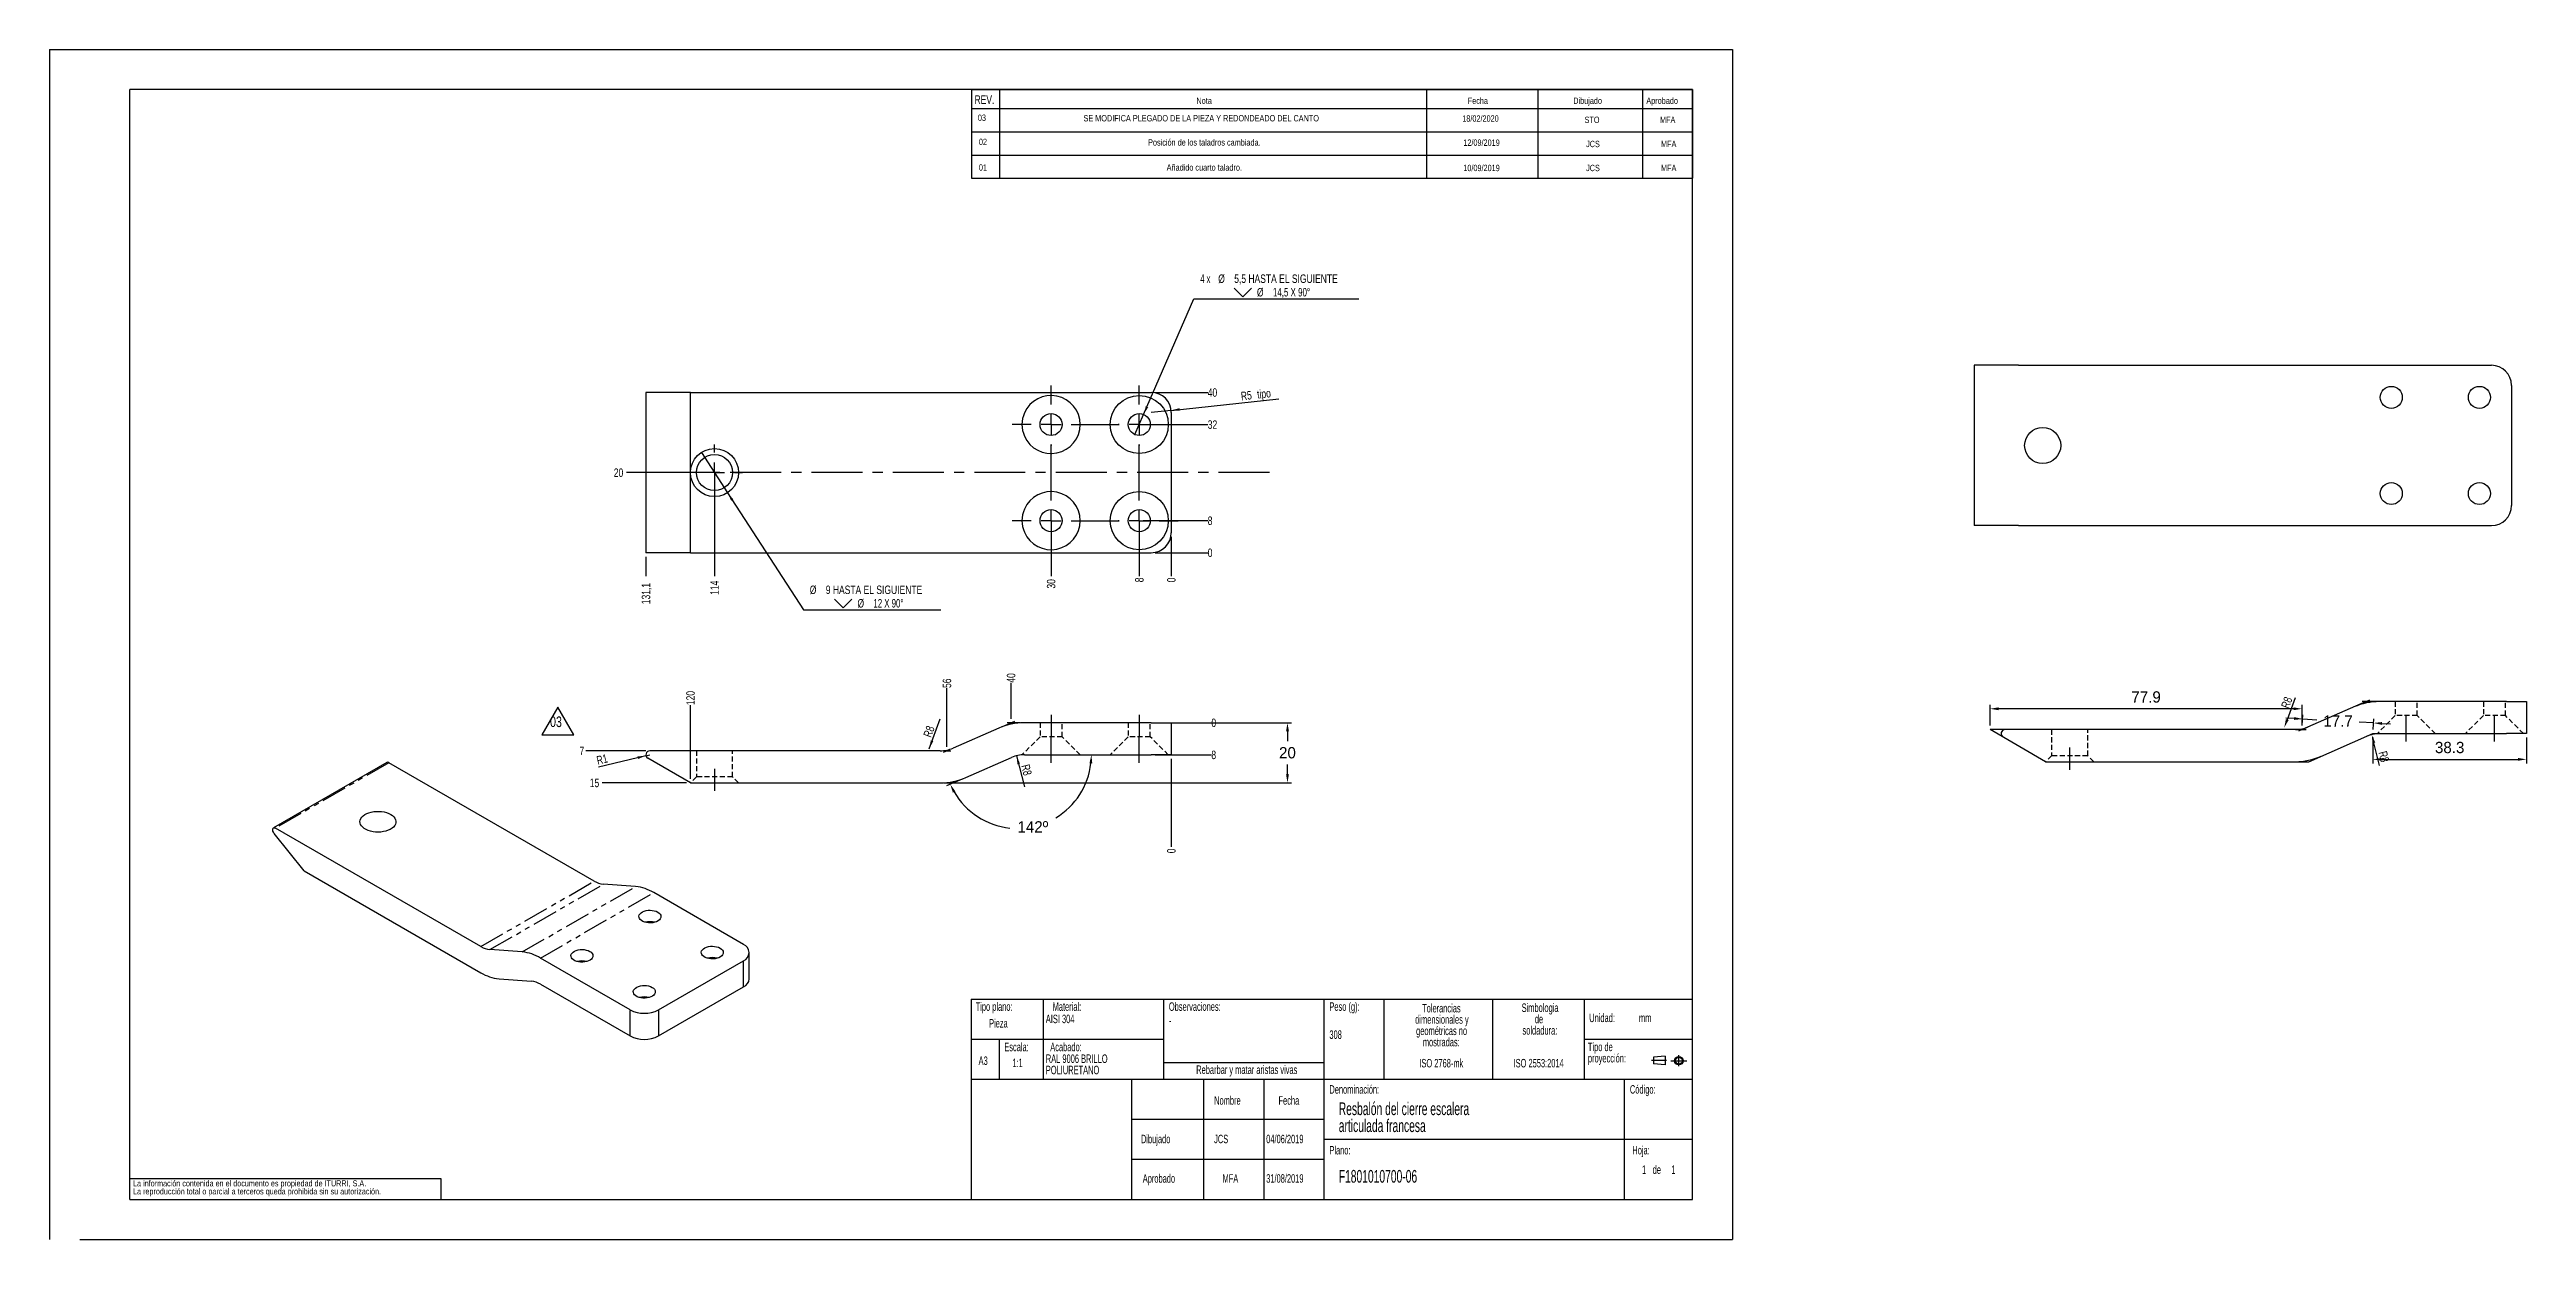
# Model space of a CAD drawing. Extents: x 0 to 2826, y 0 to 813.
# Drawn here: x 0 to 618, y 0 to 297 of the extents above.
import ezdxf

# ---------------------------------------------------------------- set-up
doc = ezdxf.new("R2010")
doc.units = 0
doc.header["$PDSIZE"] = -1
for name, pattern in [('CENTERX2', [20.32, 12.7, -2.54, 2.54, -2.54]), ('HIDDEN', [1.905, 1.27, -0.635]), ('PHANTOM', [12.7, 6.35, -1.27, 1.27, -1.27, 1.27, -1.27])]:
    doc.linetypes.add(name, pattern=pattern)
doc.layers.get('0').update_dxf_attribs({"linetype": 'CONTINUOUS'})
doc.layers.get('Defpoints').update_dxf_attribs({"linetype": 'CONTINUOUS'})
doc.layers.add('FORMATO', color=7, linetype='CONTINUOUS')
doc.layers.add('SLD-0', color=179, linetype='CONTINUOUS')
doc.styles.add('SLDTEXTSTYLE0', font='TXT', dxfattribs={"width": 0.75})
doc.styles.add('SLDTEXTSTYLE1', font='TXT', dxfattribs={"width": 0.605})
doc.styles.add('SLDTEXTSTYLE2', font='TXT', dxfattribs={"width": 0.6875})
doc.styles.add('SLDTEXTSTYLE3', font='TXT', dxfattribs={"width": 0.666667})
doc.styles.add('SLDTEXTSTYLE4', font='TXT', dxfattribs={"width": 0.7})
doc.dimstyles.new('ISO-25', dxfattribs={"dimtxt": 2.5, "dimasz": 2.5, "dimexe": 1.25, "dimexo": 0.625, "dimtad": 1, "dimdsep": 46, "dimtxsty": 'Standard', "dimcen": 2.5, "dimadec": 0, "dimazin": 0, "dimtfac": 1, "dimtmove": 0, "dimatfit": 3, "dimfxl": 1, "dimarcsym": 0})
doc.dimstyles.new('SLDDIMSTYLE0', dxfattribs={"dimtxt": 2.116667, "dimasz": 2.116667, "dimexe": 0, "dimexo": 0.0625, "dimgap": 0.529167, "dimtad": 0, "dimtih": 1, "dimtoh": 1, "dimdec": 0, "dimrnd": 1e-09, "dimdsep": 46, "dimtxsty": 'SLDTEXTSTYLE0', "dimblk1": 'NONE', "dimblk2": 'NONE', "dimsah": 1, "dimcen": 0.09, "dimadec": 0, "dimazin": 0, "dimtfac": 1, "dimtdec": 0, "dimtofl": 0, "dimtmove": 0, "dimatfit": 3, "dimldrblk": 'NONE', "dimfxl": 1, "dimtolj": 1, "dimtzin": 12, "dimarcsym": 0})
doc.dimstyles.new('SLDDIMSTYLE1', dxfattribs={"dimtxt": 2.116667, "dimasz": 2.116667, "dimexe": 0, "dimexo": 0.0625, "dimgap": 0.529167, "dimtad": 0, "dimtih": 1, "dimtoh": 1, "dimdec": 1, "dimrnd": 1e-09, "dimzin": 12, "dimdsep": 46, "dimtxsty": 'SLDTEXTSTYLE0', "dimblk1": 'NONE', "dimblk2": 'NONE', "dimsah": 1, "dimcen": 0.09, "dimadec": 0, "dimazin": 0, "dimtfac": 1, "dimtdec": 1, "dimtofl": 0, "dimtmove": 0, "dimatfit": 3, "dimldrblk": 'NONE', "dimfxl": 1, "dimtolj": 1, "dimtzin": 12, "dimarcsym": 0})
doc.dimstyles.new('SLDDIMSTYLE2', dxfattribs={"dimtxt": 2.116667, "dimasz": 2.116667, "dimexe": 0, "dimexo": 0.0625, "dimgap": 0.529167, "dimtad": 1, "dimdec": 1, "dimrnd": 1e-09, "dimzin": 12, "dimdsep": 46, "dimtxsty": 'SLDTEXTSTYLE0', "dimsah": 1, "dimcen": 0, "dimadec": 0, "dimazin": 0, "dimtfac": 1, "dimtdec": 1, "dimtofl": 0, "dimtmove": 0, "dimatfit": 3, "dimfxl": 1, "dimtolj": 1, "dimtzin": 12, "dimarcsym": 0})
doc.dimstyles.new('SLDDIMSTYLE3', dxfattribs={"dimtxt": 2.116667, "dimasz": 2.116667, "dimexe": 0, "dimexo": 0.0625, "dimgap": 0.529167, "dimtad": 1, "dimdec": 1, "dimrnd": 1e-09, "dimzin": 12, "dimdsep": 46, "dimtxsty": 'SLDTEXTSTYLE0', "dimsah": 1, "dimcen": 0, "dimadec": 0, "dimazin": 0, "dimtfac": 1, "dimtdec": 1, "dimtofl": 0, "dimtmove": 0, "dimatfit": 3, "dimfxl": 1, "dimtolj": 1, "dimtzin": 12, "dimarcsym": 0})
doc.dimstyles.new('SLDDIMSTYLE4', dxfattribs={"dimtxt": 2.116667, "dimasz": 2.116667, "dimexe": 0, "dimexo": 0.0625, "dimgap": 0.529167, "dimtad": 1, "dimdec": 1, "dimrnd": 1e-09, "dimzin": 12, "dimdsep": 46, "dimtxsty": 'SLDTEXTSTYLE0', "dimsah": 1, "dimcen": 0, "dimadec": 0, "dimazin": 0, "dimtfac": 1, "dimtdec": 1, "dimtofl": 0, "dimtmove": 0, "dimatfit": 3, "dimfxl": 1, "dimtolj": 1, "dimtzin": 12, "dimarcsym": 0})
doc.dimstyles.new('SLDDIMSTYLE5', dxfattribs={"dimtxt": 2.116667, "dimasz": 2.116667, "dimexe": 0, "dimexo": 0.0625, "dimgap": 0.529167, "dimtad": 0, "dimtih": 1, "dimtoh": 1, "dimdec": 6, "dimrnd": 1e-09, "dimzin": 12, "dimdsep": 46, "dimtxsty": 'SLDTEXTSTYLE0', "dimblk1": 'NONE', "dimsah": 1, "dimcen": 0, "dimadec": 0, "dimazin": 0, "dimtfac": 1, "dimtdec": 1, "dimtmove": 0, "dimatfit": 3, "dimldrblk": 'NONE', "dimfxl": 1, "dimtolj": 1, "dimtzin": 12, "dimarcsym": 0})
doc.dimstyles.new('SLDDIMSTYLE6', dxfattribs={"dimtxt": 2.116667, "dimasz": 2.116667, "dimexe": 0, "dimexo": 0.0625, "dimgap": 0.529167, "dimtad": 0, "dimtih": 1, "dimtoh": 1, "dimdec": 1, "dimrnd": 1e-09, "dimzin": 12, "dimdsep": 46, "dimtxsty": 'SLDTEXTSTYLE0', "dimblk1": 'NONE', "dimsah": 1, "dimcen": 0, "dimadec": 0, "dimazin": 0, "dimtfac": 1, "dimtdec": 1, "dimtmove": 0, "dimatfit": 3, "dimldrblk": 'NONE', "dimfxl": 1, "dimtolj": 1, "dimtzin": 12, "dimarcsym": 0})

msp = doc.modelspace()

# ---------------------------------------------------------------- texts
at = {"layer": 'FORMATO', "style": 'SLDTEXTSTYLE0'}
for s, insert, char_height, attachment_point in [('REV.', (230.8356964, 285.5521402), 2.11666667, 1), ('Nota', (286.2243836, 285.0258187), 1.5875, 1), ('Fecha', (353.9264063, 285.0258187), 1.5875, 1), ('Dibujado', (380.2608472, 285.0258187), 1.5875, 1), ('Aprobado', (398.510071, 285.0258187), 1.5875, 1), ('03', (232.685408, 280.7740943), 1.5875, 2), ('SE MODIFICA PLEGADO DE LA PIEZA Y REDONDEADO DEL CANTO', (287.4154269, 280.6438198), 1.5875, 2), ('18/02/2020', (357.113714, 280.5787588), 1.5875, 2), ('STO', (384.9494497, 280.252996), 1.5875, 2), ('MFA', (403.8240093, 280.252996), 1.5875, 2), ('02', (232.9432214, 274.7423679), 1.5875, 2), ('Posición de los taladros cambiada.', (288.1956089, 274.6120933), 1.5875, 2), ('12/09/2019', (357.3715275, 274.5470323), 1.5875, 2), ('JCS', (385.1839286, 274.2212695), 1.5875, 2), ('MFA', (404.0818227, 274.2212695), 1.5875, 2), ('01', (232.9432214, 268.3584477), 1.5875, 2), ('Añadido cuarto taladro.', (288.187708, 268.3584477), 1.5875, 2), ('10/09/2019', (357.3715275, 268.2312268), 1.5875, 2), ('JCS', (385.1839286, 268.2312268), 1.5875, 2), ('MFA', (404.0818227, 268.2312268), 1.5875, 2)]:
    msp.add_mtext(s, dxfattribs=dict(at, insert=insert, char_height=char_height, attachment_point=attachment_point))
at = {"layer": 'SLD-0', "style": 'SLDTEXTSTYLE1'}
for s, insert, char_height, attachment_point in [('Tipo plano:', (231.1292908, 59.1808646), 2.116666667, 1), ('Tipo plano:', (231.1292908, 59.1808646), 2.116666667, 1), ('AISI 304', (248.6348285, 56.1057588), 2.11666667, 1), ('AISI 304', (248.6348285, 56.1057588), 2.11666667, 1), ('Material:', (250.3296691, 59.1808646), 2.11666667, 1), ('Material:', (250.3296691, 59.1808646), 2.11666667, 1), ('Observaciones:', (279.3386151, 59.1808646), 2.116666667, 1), ('Observaciones:', (279.3386151, 59.1808646), 2.116666667, 1), ('Peso (g):', (319.4030594, 59.1808646), 2.11666667, 1), ('Peso (g):', (319.4030594, 59.1808646), 2.11666667, 1), ('Unidad:', (384.2461492, 56.3706281), 2.11666667, 1), ('Unidad:', (384.2461492, 56.3706281), 2.11666667, 1), ('mm', (396.6621778, 56.3706281), 2.11666667, 1), ('mm', (396.6621778, 56.3706281), 2.11666667, 1), ('Pieza', (234.4725947, 55.0191957), 2.11666667, 1), ('Pieza', (234.4725947, 55.0191957), 2.11666667, 1), ('-', (279.3386151, 55.7181158), 2.1166667, 1), ('-', (279.3386151, 55.7181158), 2.1166667, 1), ('308', (319.4030594, 52.1813088), 2.11666667, 1), ('308', (319.4030594, 52.1813088), 2.11666667, 1), ('A3', (231.8593489, 45.6743677), 2.11666667, 1), ('A3', (231.8593489, 45.6743677), 2.11666667, 1), ('Escala:', (238.263105, 49.1014685), 2.11666667, 1), ('Escala:', (238.263105, 49.1014685), 2.11666667, 1), ('1:1', (240.2902322, 45.1347448), 2.11666667, 1), ('1:1', (240.2902322, 45.1347448), 2.11666667, 1), ('Acabado:', (249.7382769, 49.1014685), 2.11666667, 1), ('Acabado:', (249.7382769, 49.1014685), 2.11666667, 1), ('Rebarbar y matar aristas vivas', (298.7854901, 43.4237297), 2.116666667, 2), ('Rebarbar y matar aristas vivas', (298.7854901, 43.4237297), 2.116666667, 2), ('ISO 2768-mk', (347.3366056, 45.0600174), 2.116666667, 2), ('ISO 2768-mk', (347.3366056, 45.0600174), 2.116666667, 2), ('ISO 2553:2014', (371.6253871, 45.0600174), 2.116666667, 2), ('ISO 2553:2014', (371.6253871, 45.0600174), 2.116666667, 2), ('Denominación:', (319.4030594, 38.5143113), 2.116666667, 1), ('Denominación:', (319.4030594, 38.5143113), 2.116666667, 1), ('Código:', (394.3979394, 38.5143113), 2.11666667, 1), ('Código:', (394.3979394, 38.5143113), 2.11666667, 1), ('Nombre', (290.6377459, 35.7548338), 2.11666667, 1), ('Nombre', (290.6377459, 35.7548338), 2.11666667, 1), ('Fecha', (306.7083309, 35.7548338), 2.11666667, 1), ('Fecha', (306.7083309, 35.7548338), 2.11666667, 1), ('Dibujado', (272.3731861, 26.1403087), 2.11666667, 1), ('Dibujado', (272.3731861, 26.1403087), 2.11666667, 1), ('JCS', (290.6377459, 26.1403088), 2.11666667, 1), ('04/06/2019', (303.6286535, 26.1403088), 2.11666667, 1), ('Plano:', (319.4030594, 23.3382675), 2.11666667, 1), ('Plano:', (319.4030594, 23.3382675), 2.11666667, 1), ('Hoja:', (395.0139177, 23.3382675), 2.11666667, 1), ('Hoja:', (395.0139177, 23.3382675), 2.11666667, 1), ('de', (400.0775025, 18.4749037), 2.11666667, 1), ('de', (400.0775025, 18.4749037), 2.11666667, 1), ('de', (400.0775025, 18.4749037), 2.11666667, 1), ('de', (400.0775025, 18.4749037), 2.11666667, 1), ('Aprobado', (272.8245418, 16.2823587), 2.11666667, 1), ('Aprobado', (272.8245418, 16.2823587), 2.11666667, 1), ('MFA', (292.7350585, 16.2823587), 2.11666667, 1), ('31/08/2019', (303.6286535, 16.2823587), 2.11666667, 1), ('F1801010700-06', (321.7389698, 17.3467609), 3.175, 1), ('F1801010700-06', (321.7389698, 17.3467609), 3.175, 1), ('1', (397.4127138, 18.4749038), 2.1166667, 1), ('1', (397.4127138, 18.4749038), 2.1166667, 1), ('1', (397.4127138, 18.4749038), 2.1166667, 1), ('1', (397.4127138, 18.4749038), 2.1166667, 1), ('1', (404.7307995, 18.4749038), 2.1166667, 1), ('1', (404.7307995, 18.4749038), 2.1166667, 1), ('1', (404.7307995, 18.4749038), 2.1166667, 1), ('1', (404.7307995, 18.4749038), 2.1166667, 1)]:
    msp.add_mtext(s, dxfattribs=dict(at, insert=insert, char_height=char_height, attachment_point=attachment_point))

# ---------------------------------------------------------------- blocks, each defined once
blk = doc.blocks.new('BLOQUE3')
at = {"color": 7, "linetype": 'CENTERX2'}
for p, q in [((397.92, 130.06), (394.8, 130.06)), ((398.88, 130.02), (402.16, 130.02)), ((400.52, 128.85), (400.52, 131.19))]:
    blk.add_line(p, q, dxfattribs=at)
at = {"color": 7, "linetype": 'Continuous'}
for p, q in [((397.68, 130.95), (395.23, 130.77)), ((395.23, 130.77), (395.23, 129.34)), ((397.68, 129.16), (395.23, 129.34)), ((397.68, 130.95), (397.68, 129.16))]:
    blk.add_line(p, q, dxfattribs=at)
for radius in [0.892, 0.713]:
    blk.add_circle((400.52, 130.02), radius, dxfattribs=at)
blk = doc.blocks.new('SW_NOTE_0_1')
at = {"layer": 'SLD-0', "color": 0, "attachment_point": 2, "style": 'SLDTEXTSTYLE1'}
for s, insert, char_height in [('dimensionales y', (7.54, -0.09), 2.1167), ('Tolerancias', (7.41, 2.73), 2.1167), ('geométricas no', (7.46, -2.92), 2.1167), ('mostradas:', (7.38, -5.74), 2.117)]:
    blk.add_mtext(s, dxfattribs=dict(at, insert=insert, char_height=char_height))
blk = doc.blocks.new('SW_NOTE_0_2')
at = {"layer": 'SLD-0', "color": 0, "attachment_point": 1, "style": 'SLDTEXTSTYLE1'}
for s, insert, char_height in [('Tipo de', (0, 2.73), 2.117), ('proyección:', (0, -0.09), 2.1167)]:
    blk.add_mtext(s, dxfattribs=dict(at, insert=insert, char_height=char_height))
blk = doc.blocks.new('SW_NOTE_0_3')
at = {"layer": 'SLD-0', "color": 0, "char_height": 2.117, "attachment_point": 2, "style": 'SLDTEXTSTYLE1'}
for s, insert in [('Simbologia', (7.11, 2.73)), ('de', (6.84, -0.09)), ('soldadura:', (7.06, -2.92))]:
    blk.add_mtext(s, dxfattribs=dict(at, insert=insert))
blk = doc.blocks.new('SW_NOTE_0_4')
at = {"layer": 'SLD-0', "color": 0, "char_height": 1.5, "attachment_point": 1, "style": 'SLDTEXTSTYLE0'}
for s, insert in [('La información contenida en el documento es propiedad de ITURRI, S.A.', (0, 1.93)), ('La reproducción total o parcial a terceros queda prohibida sin su autorización.', (0, -0.07))]:
    blk.add_mtext(s, dxfattribs=dict(at, insert=insert))
blk = doc.blocks.new('SW_NOTE_0_5')
at = {"layer": 'SLD-0', "color": 0, "char_height": 2.1167, "attachment_point": 1, "style": 'SLDTEXTSTYLE1'}
for s, insert in [('RAL 9006 BRILLO', (0, 2.73)), ('POLIURETANO', (0, -0.09))]:
    blk.add_mtext(s, dxfattribs=dict(at, insert=insert))
blk = doc.blocks.new('SW_NOTE_0_6')
at = {"layer": 'SLD-0', "color": 0, "char_height": 3.175, "attachment_point": 1, "style": 'SLDTEXTSTYLE1'}
for s, insert in [('articulada francesa', (0, -0.14)), ('Resbalón del cierre escalera', (0, 4.09))]:
    blk.add_mtext(s, dxfattribs=dict(at, insert=insert))
blk = doc.blocks.new('SW_NOTE_0_7')
at = {"layer": 'SLD-0', "color": 0, "attachment_point": 2, "style": 'SLDTEXTSTYLE1'}
for s, insert, char_height in [('dimensionales y', (7.54, -0.09), 2.1167), ('Tolerancias', (7.41, 2.73), 2.1167), ('geométricas no', (7.46, -2.92), 2.1167), ('mostradas:', (7.38, -5.74), 2.117)]:
    blk.add_mtext(s, dxfattribs=dict(at, insert=insert, char_height=char_height))
blk = doc.blocks.new('SW_NOTE_0_8')
at = {"layer": 'SLD-0', "color": 0, "attachment_point": 1, "style": 'SLDTEXTSTYLE1'}
for s, insert, char_height in [('Tipo de', (0, 2.73), 2.117), ('proyección:', (0, -0.09), 2.1167)]:
    blk.add_mtext(s, dxfattribs=dict(at, insert=insert, char_height=char_height))
blk = doc.blocks.new('SW_NOTE_0_9')
at = {"layer": 'SLD-0', "color": 0, "char_height": 2.117, "attachment_point": 2, "style": 'SLDTEXTSTYLE1'}
for s, insert in [('Simbologia', (7.11, 2.73)), ('de', (6.84, -0.09)), ('soldadura:', (7.06, -2.92))]:
    blk.add_mtext(s, dxfattribs=dict(at, insert=insert))
blk = doc.blocks.new('SW_NOTE_0_10')
at = {"layer": 'SLD-0', "color": 0, "char_height": 1.5, "attachment_point": 1, "style": 'SLDTEXTSTYLE0'}
for s, insert in [('La información contenida en el documento es propiedad de ITURRI, S.A.', (0, 1.93)), ('La reproducción total o parcial a terceros queda prohibida sin su autorización.', (0, -0.07))]:
    blk.add_mtext(s, dxfattribs=dict(at, insert=insert))
blk = doc.blocks.new('SW_NOTE_0_11')
at = {"layer": 'SLD-0', "color": 0, "char_height": 2.1167, "attachment_point": 1, "style": 'SLDTEXTSTYLE1'}
for s, insert in [('RAL 9006 BRILLO', (0, 2.73)), ('POLIURETANO', (0, -0.09))]:
    blk.add_mtext(s, dxfattribs=dict(at, insert=insert))
blk = doc.blocks.new('SW_NOTE_0_12')
at = {"layer": 'SLD-0', "color": 0, "char_height": 3.175, "attachment_point": 1, "style": 'SLDTEXTSTYLE1'}
for s, insert in [('articulada francesa', (0, -0.14)), ('Resbalón del cierre escalera', (0, 4.09))]:
    blk.add_mtext(s, dxfattribs=dict(at, insert=insert))
blk = doc.blocks.new('SW_NOTE_0')
at = {"layer": 'FORMATO', "color": 0, "insert": (0, 17.1), "char_height": 13.23, "attachment_point": 1, "style": 'SLDTEXTSTYLE0'}
blk.add_mtext('03', dxfattribs=at)
blk = doc.blocks.new('SIMBOLO_REV3')
at = {"layer": 'FORMATO'}
for p, q in [((201.4, 1620.3), (181.4, 1585.7)), ((221.4, 1585.7), (201.4, 1620.3)), ((181.4, 1585.7), (221.4, 1585.7))]:
    blk.add_line(p, q, dxfattribs=at)
at = {"layer": 'FORMATO', "color": 7}
blk.add_blockref('SW_NOTE_0', (191.8, 1591.6), dxfattribs=at)
blk = doc.blocks.new('_D')
at = {"layer": 'FORMATO', "color": 7, "transparency": 16777216}
blk.add_line((275.95, 128.97), (289.95, 128.97), dxfattribs=at)
at = {"layer": 'FORMATO', "color": 7, "transparency": 16777216, "insert": (289.95, 130.01), "char_height": 2.12, "attachment_point": 1, "style": 'SLDTEXTSTYLE0'}
blk.add_mtext('0', dxfattribs=at)
blk = doc.blocks.new('_NONE')
blk = doc.blocks.new('_D_1')
at = {"layer": 'FORMATO', "color": 52, "transparency": 16777216}
blk.add_line((148.83, 121.97), (133.83, 121.97), dxfattribs=at)
at = {"layer": 'FORMATO', "color": 52, "transparency": 16777216, "insert": (132.26, 123.01), "char_height": 2.12, "attachment_point": 1, "style": 'SLDTEXTSTYLE0'}
blk.add_mtext('7', dxfattribs=at)
blk = doc.blocks.new('_D_2')
at = {"layer": 'FORMATO', "color": 7, "transparency": 16777216}
blk.add_line((275.95, 120.97), (289.95, 120.97), dxfattribs=at)
at = {"layer": 'FORMATO', "color": 7, "transparency": 16777216, "insert": (289.95, 122.01), "char_height": 2.12, "attachment_point": 1, "style": 'SLDTEXTSTYLE0'}
blk.add_mtext('8', dxfattribs=at)
blk = doc.blocks.new('_D_3')
at = {"layer": 'FORMATO', "color": 7, "transparency": 16777216}
blk.add_line((158.95, 113.97), (137.95, 113.97), dxfattribs=at)
at = {"layer": 'FORMATO', "color": 7, "transparency": 16777216, "insert": (134.82, 115.01), "char_height": 2.117, "attachment_point": 1, "style": 'SLDTEXTSTYLE0'}
blk.add_mtext('15', dxfattribs=at)
blk = doc.blocks.new('_D_4')
at = {"layer": 'FORMATO', "color": 52, "transparency": 16777216}
blk.add_line((279.95, 119.97), (279.95, 97.97), dxfattribs=at)
at = {"layer": 'FORMATO', "color": 52, "transparency": 16777216, "insert": (278.9, 96.4), "char_height": 2.12, "attachment_point": 1, "rotation": 90, "style": 'SLDTEXTSTYLE0'}
blk.add_mtext('0', dxfattribs=at)
blk = doc.blocks.new('_D_5')
at = {"layer": 'FORMATO', "transparency": 16777216}
blk.add_line((239.95, 129.97), (239.95, 138.97), dxfattribs=at)
at = {"layer": 'FORMATO', "transparency": 16777216, "insert": (238.9, 138.97), "char_height": 2.117, "attachment_point": 1, "rotation": 90, "style": 'SLDTEXTSTYLE0'}
blk.add_mtext('40', dxfattribs=at)
blk = doc.blocks.new('_D_6')
at = {"layer": 'FORMATO', "transparency": 16777216}
blk.add_line((223.95, 122.97), (223.95, 137.64), dxfattribs=at)
at = {"layer": 'FORMATO', "transparency": 16777216, "insert": (222.9, 137.64), "char_height": 2.117, "attachment_point": 1, "rotation": 90, "style": 'SLDTEXTSTYLE0'}
blk.add_mtext('56', dxfattribs=at)
blk = doc.blocks.new('_D_7')
at = {"layer": 'FORMATO', "color": 52, "transparency": 16777216}
blk.add_line((159.95, 114.97), (159.95, 133.37), dxfattribs=at)
at = {"layer": 'FORMATO', "color": 52, "transparency": 16777216, "insert": (158.9, 133.37), "char_height": 2.117, "attachment_point": 1, "rotation": 90, "style": 'SLDTEXTSTYLE0'}
blk.add_mtext('120', dxfattribs=at)
blk = doc.blocks.new('_D_8')
at = {"layer": 'FORMATO', "color": 52, "transparency": 16777216}
blk.add_line((241.34, 120.73), (243.3, 112.97), dxfattribs=at)
blk.add_solid([(241.34, 120.73), (241.55, 118.59), (242.18, 118.75)], dxfattribs=at)
at = {"layer": 'FORMATO', "color": 52, "transparency": 16777216, "insert": (244.52, 118.77), "char_height": 2.117, "attachment_point": 1, "rotation": 284.12171, "style": 'SLDTEXTSTYLE0'}
blk.add_mtext('R8', dxfattribs=at)
blk = doc.blocks.new('_D_9')
at = {"layer": 'FORMATO', "color": 52, "transparency": 16777216}
blk.add_line((219.51, 122.46), (222.28, 129.97), dxfattribs=at)
blk.add_solid([(219.51, 122.46), (220.55, 124.33), (219.93, 124.56)], dxfattribs=at)
at = {"layer": 'FORMATO', "color": 52, "transparency": 16777216, "insert": (218, 125.87), "char_height": 2.117, "attachment_point": 1, "rotation": 69.74754, "style": 'SLDTEXTSTYLE0'}
blk.add_mtext('R8', dxfattribs=at)
blk = doc.blocks.new('_D_10')
at = {"layer": 'FORMATO', "color": 7, "transparency": 16777216}
for q in [(136.96, 117.92), (149.83, 120.97)]:
    blk.add_line((148.85, 120.74), q, dxfattribs=at)
blk.add_solid([(148.85, 120.74), (146.72, 120.56), (146.87, 119.93)], dxfattribs=at)
at = {"layer": 'FORMATO', "color": 7, "transparency": 16777216, "insert": (136.33, 120.55), "char_height": 2.117, "attachment_point": 1, "rotation": 13.34051, "style": 'SLDTEXTSTYLE0'}
blk.add_mtext('R1', dxfattribs=at)
blk = doc.blocks.new('_D_11')
at = {"layer": 'FORMATO', "color": 52, "transparency": 16777216}
blk.add_line((279.95, 175.41), (279.95, 165.58), dxfattribs=at)
at = {"layer": 'FORMATO', "color": 52, "transparency": 16777216, "insert": (278.9, 164.02), "char_height": 2.12, "attachment_point": 1, "rotation": 90, "style": 'SLDTEXTSTYLE0'}
blk.add_mtext('0', dxfattribs=at)
blk = doc.blocks.new('_D_12')
at = {"layer": 'FORMATO', "color": 52, "transparency": 16777216}
blk.add_line((271.95, 178.41), (271.95, 165.58), dxfattribs=at)
at = {"layer": 'FORMATO', "color": 52, "transparency": 16777216, "insert": (270.9, 164.02), "char_height": 2.12, "attachment_point": 1, "rotation": 90, "style": 'SLDTEXTSTYLE0'}
blk.add_mtext('8', dxfattribs=at)
blk = doc.blocks.new('_D_13')
at = {"layer": 'FORMATO', "color": 52, "transparency": 16777216}
blk.add_line((249.95, 178.41), (249.95, 165.58), dxfattribs=at)
at = {"layer": 'FORMATO', "color": 52, "transparency": 16777216, "insert": (248.9, 162.45), "char_height": 2.117, "attachment_point": 1, "rotation": 90, "style": 'SLDTEXTSTYLE0'}
blk.add_mtext('30', dxfattribs=at)
blk = doc.blocks.new('_D_14')
at = {"layer": 'FORMATO', "color": 52, "transparency": 16777216}
blk.add_line((165.95, 190.41), (165.95, 165.58), dxfattribs=at)
at = {"layer": 'FORMATO', "color": 52, "transparency": 16777216, "insert": (164.9, 160.89), "char_height": 2.117, "attachment_point": 1, "rotation": 90, "style": 'SLDTEXTSTYLE0'}
blk.add_mtext('114', dxfattribs=at)
blk = doc.blocks.new('_D_15')
at = {"layer": 'FORMATO', "color": 7, "transparency": 16777216}
blk.add_line((148.83, 170.41), (148.83, 165.58), dxfattribs=at)
at = {"layer": 'FORMATO', "color": 7, "transparency": 16777216, "insert": (147.78, 158.55), "char_height": 2.117, "attachment_point": 1, "rotation": 90, "style": 'SLDTEXTSTYLE0'}
blk.add_mtext('131,1', dxfattribs=at)
blk = doc.blocks.new('_D_16')
at = {"layer": 'FORMATO', "color": 52, "transparency": 16777216}
blk.add_line((275.95, 171.41), (289.04, 171.41), dxfattribs=at)
at = {"layer": 'FORMATO', "color": 52, "transparency": 16777216, "insert": (289.04, 172.45), "char_height": 2.12, "attachment_point": 1, "style": 'SLDTEXTSTYLE0'}
blk.add_mtext('0', dxfattribs=at)
blk = doc.blocks.new('_D_17')
at = {"layer": 'FORMATO', "color": 52, "transparency": 16777216}
blk.add_line((272.95, 179.41), (289.04, 179.41), dxfattribs=at)
at = {"layer": 'FORMATO', "color": 52, "transparency": 16777216, "insert": (289.04, 180.45), "char_height": 2.12, "attachment_point": 1, "style": 'SLDTEXTSTYLE0'}
blk.add_mtext('8', dxfattribs=at)
blk = doc.blocks.new('_D_18')
at = {"layer": 'FORMATO', "color": 52, "transparency": 16777216}
blk.add_line((164.95, 191.41), (143.95, 191.41), dxfattribs=at)
at = {"layer": 'FORMATO', "color": 52, "transparency": 16777216, "insert": (140.82, 192.45), "char_height": 2.117, "attachment_point": 1, "style": 'SLDTEXTSTYLE0'}
blk.add_mtext('20', dxfattribs=at)
blk = doc.blocks.new('_D_19')
at = {"layer": 'FORMATO', "color": 52, "transparency": 16777216}
blk.add_line((272.95, 203.41), (289.04, 203.41), dxfattribs=at)
at = {"layer": 'FORMATO', "color": 52, "transparency": 16777216, "insert": (289.04, 204.45), "char_height": 2.117, "attachment_point": 1, "style": 'SLDTEXTSTYLE0'}
blk.add_mtext('32', dxfattribs=at)
blk = doc.blocks.new('_D_20')
at = {"layer": 'FORMATO', "color": 52, "transparency": 16777216}
blk.add_line((275.95, 211.41), (289.04, 211.41), dxfattribs=at)
at = {"layer": 'FORMATO', "color": 52, "transparency": 16777216, "insert": (289.04, 212.45), "char_height": 2.117, "attachment_point": 1, "style": 'SLDTEXTSTYLE0'}
blk.add_mtext('40', dxfattribs=at)
blk = doc.blocks.new('_D_21')
at = {"layer": 'FORMATO', "color": 52, "transparency": 16777216}
for q in [(274.95, 206.41), (306.79, 209.82)]:
    blk.add_line((279.92, 206.94), q, dxfattribs=at)
blk.add_solid([(279.92, 206.94), (282.06, 206.84), (281.99, 207.49)], dxfattribs=at)
at = {"layer": 'FORMATO', "color": 52, "transparency": 16777216, "char_height": 2.117, "attachment_point": 1, "rotation": 6.11982, "style": 'SLDTEXTSTYLE0'}
for s, insert in [('R5', (297.21, 211.53)), ('tipo', (301.25, 211.97))]:
    blk.add_mtext(s, dxfattribs=dict(at, insert=insert))
blk = doc.blocks.new('SW_SYMBOL_HOLE_SINK')
at = {"layer": 'FORMATO', "color": 0}
for p, q in [((0, 875), (800, 75)), ((800, 75), (1600, 875))]:
    blk.add_line(p, q, dxfattribs=at)
blk = doc.blocks.new('_D_22')
at = {"layer": 'FORMATO', "transparency": 16777216}
for p, q in [((162.69, 196.44), (169.21, 186.37)), ((169.21, 186.37), (188.14, 157.12)), ((188.14, 157.12), (222.45, 157.12))]:
    blk.add_line(p, q, dxfattribs=at)
blk.add_solid([(169.21, 186.37), (170.09, 184.42), (170.63, 184.77)], dxfattribs=at)
at = {"layer": 'FORMATO', "transparency": 16777216, "xscale": 0.0027037109375, "yscale": 0.0027037109375, "zscale": 0.0027037109375}
blk.add_blockref('SW_SYMBOL_HOLE_SINK', (195.91, 157.41), dxfattribs=at)
at = {"layer": 'FORMATO', "transparency": 16777216, "attachment_point": 1}
for s, insert, char_height, style in [('%%c', (189.73, 163.21), 2.117, 'SLDTEXTSTYLE0'), ('9 HASTA EL SIGUIENTE', (193.72, 163.21), 2.1167, 'SLDTEXTSTYLE0'), ('%%c', (201.63, 159.85), 2.117, 'SLDTEXTSTYLE0'), ('12 X 90°', (205.62, 159.85), 2.117, 'SLDTEXTSTYLE2')]:
    blk.add_mtext(s, dxfattribs=dict(at, insert=insert, char_height=char_height, style=style))
blk = doc.blocks.new('_D_23')
at = {"layer": 'FORMATO', "transparency": 16777216}
for p, q in [((273.05, 205.93), (285.59, 234.76)), ((285.59, 234.76), (326.73, 234.76)), ((270.85, 200.88), (273.05, 205.93))]:
    blk.add_line(p, q, dxfattribs=at)
blk.add_solid([(273.05, 205.93), (274.19, 207.74), (273.59, 208)], dxfattribs=at)
at = {"layer": 'FORMATO', "transparency": 16777216, "xscale": 0.0027037109375, "yscale": 0.0027037109375, "zscale": 0.0027037109375}
blk.add_blockref('SW_SYMBOL_HOLE_SINK', (295.61, 235.06), dxfattribs=at)
at = {"layer": 'FORMATO', "transparency": 16777216, "attachment_point": 1}
for s, insert, char_height, style in [('4 x', (287.18, 240.86), 2.117, 'SLDTEXTSTYLE3'), ('%%c', (291.66, 240.86), 2.117, 'SLDTEXTSTYLE0'), ('5,5 HASTA EL SIGUIENTE', (295.65, 240.86), 2.1167, 'SLDTEXTSTYLE0'), ('%%c', (301.32, 237.49), 2.117, 'SLDTEXTSTYLE0'), ('14,5 X 90°', (305.31, 237.49), 2.117, 'SLDTEXTSTYLE4')]:
    blk.add_mtext(s, dxfattribs=dict(at, insert=insert, char_height=char_height, style=style))
blk = doc.blocks.new('SW_CENTERMARKSYMBOL_0')
at = {"layer": 'FORMATO', "color": 0}
for p, q in [((-5, 0), (-5.25, 0)), ((0, 0), (-2.5, 0)), ((0, 5), (0, 5.25)), ((0, 0), (0, 2.5)), ((0, 0), (0, -2.5)), ((0, 0), (2.5, 0)), ((5, 0), (5.25, 0)), ((0, -5), (0, -5.25))]:
    blk.add_line(p, q, dxfattribs=at)
blk = doc.blocks.new('SW_CENTERMARKSYMBOL_1')
at = {"layer": 'FORMATO', "color": 0}
for p, q in [((-5, 0), (-5.25, 0)), ((0, 0), (-2.5, 0)), ((0, 5), (0, 5.25)), ((0, 0), (0, 2.5)), ((0, 0), (0, -2.5)), ((0, 0), (2.5, 0)), ((5, 0), (5.25, 0)), ((0, -5), (0, -5.25))]:
    blk.add_line(p, q, dxfattribs=at)
blk = doc.blocks.new('SW_CENTERMARKSYMBOL_2')
at = {"layer": 'FORMATO', "color": 0}
for p, q in [((-5, 0), (-5.25, 0)), ((0, 0), (-2.5, 0)), ((0, 5), (0, 5.25)), ((0, 0), (0, 2.5)), ((0, 0), (0, -2.5)), ((0, 0), (2.5, 0)), ((5, 0), (5.25, 0)), ((0, -5), (0, -5.25))]:
    blk.add_line(p, q, dxfattribs=at)
blk = doc.blocks.new('SW_CENTERMARKSYMBOL_3')
at = {"layer": 'FORMATO', "color": 0}
for p, q in [((-5, 0), (-5.25, 0)), ((0, 0), (-2.5, 0)), ((0, 5), (0, 5.25)), ((0, 0), (0, 2.5)), ((0, 0), (0, -2.5)), ((0, 0), (2.5, 0)), ((5, 0), (5.25, 0)), ((0, -5), (0, -5.25))]:
    blk.add_line(p, q, dxfattribs=at)
blk = doc.blocks.new('SW_CENTERMARKSYMBOL_4')
at = {"layer": 'FORMATO', "color": 0}
for p, q in [((0, 5), (0, 7)), ((-5, 0), (-7, 0)), ((0, 0), (-2.5, 0)), ((0, 0), (0, 2.5)), ((0, 0), (0, -2.5)), ((0, 0), (2.5, 0)), ((5, 0), (7, 0)), ((0, -5), (0, -7))]:
    blk.add_line(p, q, dxfattribs=at)
blk = doc.blocks.new('SW_CENTERMARKSYMBOL_5')
at = {"layer": 'FORMATO', "color": 0}
for p, q in [((0, 5), (0, 9.75)), ((22, 5), (22, 9.75)), ((-5, 0), (-9.75, 0)), ((0, 0), (-2.5, 0)), ((0, 0), (0, 2.5)), ((0, 0), (0, -2.5)), ((0, 0), (2.5, 0)), ((5, 0), (17, 0)), ((22, 0), (19.5, 0)), ((22, 0), (22, 2.5)), ((22, 0), (22, -2.5)), ((22, 0), (24.5, 0)), ((27, 0), (31.75, 0)), ((0, -19), (0, -5)), ((22, -19), (22, -5)), ((-5, -24), (-9.75, -24)), ((0, -24), (-2.5, -24)), ((0, -24), (0, -21.5)), ((0, -24), (0, -26.5)), ((0, -24), (2.5, -24)), ((5, -24), (17, -24)), ((22, -24), (19.5, -24)), ((22, -24), (22, -21.5)), ((22, -24), (22, -26.5)), ((22, -24), (24.5, -24)), ((27, -24), (31.75, -24)), ((0, -29), (0, -33.75)), ((22, -29), (22, -33.75))]:
    blk.add_line(p, q, dxfattribs=at)
blk = doc.blocks.new('*D48')
at = {"layer": 'Defpoints', "color": 0, "transparency": 16777216}
for p in [(579.54, 126.01), (581.49, 118.25)]:
    blk.add_point(p, dxfattribs=at)
at = {"layer": 'FORMATO', "color": 0, "lineweight": -2, "transparency": 16777216}
blk.add_line((581.48, 118.31), (580.06, 123.96), dxfattribs=at)
at = {"layer": 'FORMATO', "color": 0, "transparency": 16777216}
blk.add_solid([(580.4, 124.04), (579.71, 123.87), (579.54, 126.01)], dxfattribs=at)
at = {"layer": 'FORMATO', "color": 0, "transparency": 16777216, "insert": (582.56, 120.5), "char_height": 2.117, "attachment_point": 5, "rotation": 284.12171, "style": 'SLDTEXTSTYLE0'}
blk.add_mtext('\\A1;R8', dxfattribs=at)
blk = doc.blocks.new('*D49')
at = {"layer": 'Defpoints', "color": 0, "transparency": 16777216}
for p in [(560.47, 135.25), (557.7, 127.75)]:
    blk.add_point(p, dxfattribs=at)
at = {"layer": 'FORMATO', "color": 0, "lineweight": -2, "transparency": 16777216}
blk.add_line((560.45, 135.19), (558.43, 129.73), dxfattribs=at)
at = {"layer": 'FORMATO', "color": 0, "transparency": 16777216}
blk.add_solid([(558.1, 129.85), (558.77, 129.61), (557.7, 127.75)], dxfattribs=at)
at = {"layer": 'FORMATO', "color": 0, "transparency": 16777216, "insert": (558.32, 134), "char_height": 2.117, "attachment_point": 5, "rotation": 69.74754, "style": 'SLDTEXTSTYLE0'}
blk.add_mtext('\\A1;R8', dxfattribs=at)
blk = doc.blocks.new('*D50')
at = {"color": 0, "lineweight": -2, "transparency": 16777216}
for p, q in [((579.82, 125.25), (579.82, 118.83)), ((618.14, 125.25), (618.14, 118.83)), ((581.93, 119.83), (616.03, 119.83))]:
    blk.add_line(p, q, dxfattribs=at)
at = {"color": 0, "transparency": 16777216}
for points in [[(581.93, 120.18), (581.93, 119.48), (579.82, 119.83)], [(616.03, 120.18), (616.03, 119.48), (618.14, 119.83)]]:
    blk.add_solid(points, dxfattribs=at)
at = {"layer": 'Defpoints', "color": 0, "transparency": 16777216}
for p in [(579.82, 126.25), (618.14, 126.25), (618.14, 119.83)]:
    blk.add_point(p, dxfattribs=at)
at = {"color": 0, "transparency": 16777216, "insert": (598.98, 122.77), "char_height": 2.822, "attachment_point": 5}
blk.add_mtext('38.3', dxfattribs=at)
blk = doc.blocks.new('*D51')
at = {"color": 0, "lineweight": -2, "transparency": 16777216}
for p, q in [((560.18, 130.03), (558.07, 130.15)), ((562.2, 128.25), (562.35, 130.91)), ((562.3, 129.91), (565.84, 129.71)), ((579.87, 127.25), (580.02, 129.91)), ((579.97, 128.91), (576.42, 129.11)), ((582.08, 128.79), (584.2, 128.67))]:
    blk.add_line(p, q, dxfattribs=at)
at = {"color": 0, "transparency": 16777216}
for points in [[(560.2, 130.38), (560.16, 129.68), (562.3, 129.91)], [(582.1, 129.14), (582.06, 128.44), (579.97, 128.91)]]:
    blk.add_solid(points, dxfattribs=at)
at = {"layer": 'Defpoints', "color": 0, "transparency": 16777216}
for p in [(562.3, 129.91), (562.14, 127.25), (579.82, 126.25)]:
    blk.add_point(p, dxfattribs=at)
at = {"color": 0, "transparency": 16777216, "insert": (571.13, 129.41), "char_height": 2.822, "attachment_point": 5}
blk.add_mtext('17.7', dxfattribs=at)
blk = doc.blocks.new('*D52')
at = {"color": 0, "lineweight": -2, "transparency": 16777216}
for p, q in [((484.29, 128.25), (484.29, 133.46)), ((560.03, 132.46), (486.4, 132.46)), ((562.14, 128.25), (562.14, 133.46))]:
    blk.add_line(p, q, dxfattribs=at)
at = {"color": 0, "transparency": 16777216}
for points in [[(486.4, 132.81), (486.4, 132.1), (484.29, 132.46)], [(560.03, 132.81), (560.03, 132.1), (562.14, 132.46)]]:
    blk.add_solid(points, dxfattribs=at)
at = {"layer": 'Defpoints', "color": 0, "transparency": 16777216}
for p in [(484.29, 132.46), (484.29, 127.25), (562.14, 127.25)]:
    blk.add_point(p, dxfattribs=at)
at = {"color": 0, "transparency": 16777216, "insert": (523.22, 135.39), "char_height": 2.822, "attachment_point": 5}
blk.add_mtext('77.9', dxfattribs=at)
blk = doc.blocks.new('*D53')
at = {"color": 0, "lineweight": -2, "transparency": 16777216}
for p, q in [((280.95, 128.97), (309.94, 128.97)), ((308.94, 126.85), (308.94, 124.4)), ((308.94, 116.08), (308.94, 118.53)), ((223.28, 113.97), (309.94, 113.97))]:
    blk.add_line(p, q, dxfattribs=at)
at = {"color": 0, "transparency": 16777216}
for points in [[(308.59, 126.85), (309.3, 126.85), (308.94, 128.97)], [(308.59, 116.08), (309.3, 116.08), (308.94, 113.97)]]:
    blk.add_solid(points, dxfattribs=at)
at = {"layer": 'Defpoints', "color": 0, "transparency": 16777216}
for p in [(279.95, 128.97), (222.28, 113.97), (308.94, 113.97)]:
    blk.add_point(p, dxfattribs=at)
at = {"color": 0, "transparency": 16777216, "insert": (308.94, 121.47), "char_height": 2.822, "attachment_point": 5}
blk.add_mtext('20', dxfattribs=at)
blk = doc.blocks.new('*D54')
at = {"color": 0, "lineweight": -2, "transparency": 16777216}
blk.add_line((227.77, 114.91), (223.87, 113.2), dxfattribs=at)
for start, end in [(301.20038, 353.3971), (210.23228, 263.76891)]:
    blk.add_arc((241.62, 120.97), 18.38, start, end, dxfattribs=at)
at = {"color": 0, "transparency": 16777216}
for points in [[(259.53, 118.87), (260.23, 118.83), (260, 120.97)], [(225.43, 111.55), (226.06, 111.87), (224.79, 113.6)]]:
    blk.add_solid(points, dxfattribs=at)
at = {"layer": 'Defpoints', "color": 0, "transparency": 16777216}
for p in [(240.09, 120.3), (243.3, 120.97), (274.95, 120.97), (228.69, 115.31), (237.1, 103.16)]:
    blk.add_point(p, dxfattribs=at)
at = {"color": 0, "transparency": 16777216, "insert": (245.39, 102.98), "char_height": 2.822, "attachment_point": 5}
blk.add_mtext('142º', dxfattribs=at)

# ---------------------------------------------------------------- dimensions: what is measured, and where the dimension line sits
for p1, p2, distance, picture, middle in [((562.1446597, 127.2511268), (484.2882532, 127.2511268), -5.2045501, '*D52', (523.2164564, 135.3907879)), ((579.8180873, 126.2511268), (562.1446597, 127.2511268), -2.6614399, '*D51', (571.1317229, 129.4083165))]:
    dim = msp.add_aligned_dim(p1=p1, p2=p2, distance=distance, dimstyle='ISO-25', override={"dimtxt": 2.822222, "dimasz": 2.116667, "dimexe": 1, "dimexo": 1, "dimgap": 1.524, "dimtih": 1, "dimtoh": 1, "dimdec": 1, "dimzin": 0, "dimtdec": 1, "dimtzin": 0})
    dim.commit()
    dim.dimension.update_dxf_attribs({"geometry": picture, "text_midpoint": middle})
dim = msp.add_linear_dim(base=(308.9436537, 113.9671082), p1=(279.9498711, 128.9671082), p2=(222.2764434, 113.9671082), angle=90, text='20', dimstyle='ISO-25', override={"dimtxt": 2.822222, "dimasz": 2.116667, "dimexe": 1, "dimexo": 1, "dimgap": 1.524, "dimtih": 1, "dimtoh": 1, "dimdec": 1, "dimzin": 0, "dimtdec": 1, "dimtzin": 0})
dim.commit()
dim.dimension.update_dxf_attribs({"geometry": '*D53', "text_midpoint": (308.9436537, 121.4671082)})
dim = msp.add_linear_dim(base=(618.1446597, 119.830177), p1=(579.8180873, 126.2511268), p2=(618.1446597, 126.2511268), dimstyle='ISO-25', override={"dimtxt": 2.822222, "dimasz": 2.116667, "dimexe": 1, "dimexo": 1, "dimgap": 1.524, "dimtih": 1, "dimtoh": 1, "dimdec": 1, "dimzin": 0, "dimtdec": 1, "dimtzin": 0})
dim.commit()
dim.dimension.update_dxf_attribs({"geometry": '*D50', "text_midpoint": (598.9813735, 122.7652881)})
dim = msp.add_angular_dim_2l(base=(237.1005825, 103.1550676), line1=((243.2967264, 120.9671082), (274.9498711, 120.9671082)), line2=((228.6895448, 115.3085908), (240.0901757, 120.2963668)), text='142º', dimstyle='ISO-25', override={"dimtxt": 2.822222, "dimasz": 2.116667, "dimexe": 1, "dimexo": 1, "dimgap": 1.524, "dimtih": 1, "dimtoh": 1, "dimdec": 1, "dimzin": 0, "dimtdec": 1, "dimtzin": 0})
dim.commit()
dim.dimension.update_dxf_attribs({"geometry": '*D54', "text_midpoint": (245.3859879, 102.97917)})
at = {"layer": 'FORMATO'}
for p1, p2, text, dimstyle, picture, middle in [((270.8528003, 200.8847308), (273.0469418, 205.9281168), '4 x <> HASTA EL SIGUIENTE\\P{\\fGDT;w}%%c 14.5 X 90°\\P', 'SLDDIMSTYLE6', '_D_23', (306.9552737, 238.127924)), ((162.6899058, 196.4435486), (169.2098363, 186.369299), '<> HASTA EL SIGUIENTE\\P{\\fGDT;w}%%c 12 X 90°\\P', 'SLDDIMSTYLE5', '_D_22', (206.0908899, 160.4822777))]:
    dim = msp.add_diameter_dim_2p(p1=p1, p2=p2, text=text, dimstyle=dimstyle, dxfattribs=at)
    dim.commit()
    dim.dimension.update_dxf_attribs({"geometry": picture, "text_midpoint": middle, "dimtype": 163})
at = {"layer": 'FORMATO', "color": 52}
dim = msp.add_radius_dim(center=(274.9498711, 206.4064238), mpoint=(279.9213767, 206.9394642), text='<> tipo', dimstyle='SLDDIMSTYLE4', dxfattribs=at)
dim.commit()
dim.dimension.update_dxf_attribs({"geometry": '_D_21', "text_midpoint": (302.1948237, 209.3276122), "dimtype": 164})
for feature_location, offset, dtype, origin, dimstyle, picture, middle in [((274.9498711, 211.4064238), (14.0920873, 0), 0, (274.9498711, 171.4064238), 'SLDDIMSTYLE1', '_D_20', (290.6059399, 211.4064238)), ((271.9498711, 203.4064238), (17.0920873, 0), 0, (274.9498711, 171.4064238), 'SLDDIMSTYLE1', '_D_19', (290.6059399, 203.4064238)), ((165.9498711, 191.4064238), (-22, 0), 0, (274.9498711, 171.4064238), 'SLDDIMSTYLE1', '_D_18', (142.3858896, 191.4064238)), ((165.9498711, 191.4064238), (0, -25.8247919), 1, (279.9498711, 176.4064238), 'SLDDIMSTYLE1', '_D_14', (165.9498711, 163.2356597)), ((249.9498711, 179.4064238), (0, -13.8247919), 1, (279.9498711, 176.4064238), 'SLDDIMSTYLE1', '_D_13', (249.9498711, 164.0176504)), ((271.9498711, 179.4064238), (0, -13.8247919), 1, (279.9498711, 176.4064238), 'SLDDIMSTYLE1', '_D_12', (271.9498711, 164.7996411)), ((271.9498711, 179.4064238), (17.0920873, 0), 0, (274.9498711, 171.4064238), 'SLDDIMSTYLE1', '_D_17', (289.8239491, 179.4064238)), ((279.9498710786, 176.406423791), (0, -10.8247919023), 1, (279.9498710786, 176.406423791), 'SLDDIMSTYLE0', '_D_11', (279.9498710786, 164.7996411264)), ((274.9498710786, 171.406423791), (14.0920872542, 0), 0, (274.9498710786, 171.406423791), 'SLDDIMSTYLE0', '_D_16', (289.8239490951, 171.406423791)), ((159.9498711, 113.9671082), (0, 19.4044357), 1, (279.9498711, 120.9671082), 'SLDDIMSTYLE1', '_D_7', (159.9498711, 135.7175161)), ((149.8255154, 121.9671082), (-16, 0), 0, (274.9498711, 128.9671082), 'SLDDIMSTYLE1', '_D_1', (133.0435247, 121.9671082)), ((279.9498710786, 120.9671081616), (0, -23), 1, (279.9498710786, 120.9671081616), 'SLDDIMSTYLE0', '_D_4', (279.9498710786, 97.1851173993))]:
    dim = msp.add_ordinate_dim(feature_location=feature_location, offset=offset, dtype=dtype, origin=origin, dimstyle=dimstyle, dxfattribs=at)
    dim.commit()
    dim.dimension.update_dxf_attribs({"geometry": picture, "text_midpoint": middle})
at = {"layer": 'FORMATO', "color": 7}
for feature_location, offset, dtype, origin, dimstyle, picture, middle in [((148.8255154, 171.4064238), (0, -5.8247919), 1, (279.9498711, 176.4064238), 'SLDDIMSTYLE1', '_D_15', (148.8255154, 162.0636533)), ((274.9498710786, 128.9671081616), (15, 0), 0, (274.9498710786, 128.9671081616), 'SLDDIMSTYLE0', '_D', (290.7318618409, 128.9671081616)), ((159.9498711, 113.9671082), (-22, 0), 0, (274.9498711, 128.9671082), 'SLDDIMSTYLE1', '_D_3', (136.3858896, 113.9671082)), ((274.9498711, 120.9671082), (15, 0), 0, (274.9498711, 128.9671082), 'SLDDIMSTYLE1', '_D_2', (290.7318618, 120.9671082))]:
    dim = msp.add_ordinate_dim(feature_location=feature_location, offset=offset, dtype=dtype, origin=origin, dimstyle=dimstyle, dxfattribs=at)
    dim.commit()
    dim.dimension.update_dxf_attribs({"geometry": picture, "text_midpoint": middle})
at = {"layer": 'FORMATO'}
for feature_location, offset, picture, middle in [((223.9498711, 121.9671082), (0, 15.6743174), '_D_6', (223.9498711, 139.2054071)), ((239.9498711, 128.9671082), (0, 10), '_D_5', (239.9498711, 140.5310897))]:
    dim = msp.add_ordinate_dim(feature_location=feature_location, offset=offset, dtype=1, origin=(279.9498711, 120.9671082), dimstyle='SLDDIMSTYLE1', dxfattribs=at)
    dim.commit()
    dim.dimension.update_dxf_attribs({"geometry": picture, "text_midpoint": middle})
at = {"layer": 'FORMATO', "color": 52}
for center, mpoint, picture, middle in [((560.471232, 135.2511268), (557.7019737, 127.7457148), '*D49', (559.808485, 133.4549097)), ((222.2764434, 129.9671082), (219.5071851, 122.4616962), '_D_9', (220.8918243, 126.2144122)), ((581.491515, 118.2511268), (579.5396557, 126.009364), '*D48', (581.0243903, 120.1078507)), ((243.2967264, 112.9671082), (241.3448671, 120.7253454), '_D_8', (242.3208067, 116.8462368))]:
    dim = msp.add_radius_dim(center=center, mpoint=mpoint, dimstyle='SLDDIMSTYLE2', dxfattribs=at)
    dim.commit()
    dim.dimension.update_dxf_attribs({"geometry": picture, "text_midpoint": middle, "dimtype": 164})
at = {"layer": 'FORMATO', "color": 7}
dim = msp.add_radius_dim(center=(149.8255154, 120.9671082), mpoint=(148.8524994, 120.7363705), dimstyle='SLDDIMSTYLE3', dxfattribs=at)
dim.commit()
dim.dimension.update_dxf_attribs({"geometry": '_D_10', "text_midpoint": (138.4354887, 118.2661239), "dimtype": 164})

# ---------------------------------------------------------------- linework, layer by layer
at = {"color": 7, "linetype": 'Continuous'}
for p, q in [((0, 297), (420, 297)), ((0, 297), (0, -0.0013492)), ((420, 297), (420, 0)), ((410, 287), (20, 287)), ((20, 10), (20, 287)), ((410, 10), (410, 287)), ((480.2872766, 218.1809823), (480.2872766, 178.1809823)), ((480.7872766, 218.1809823), (480.2872766, 218.1809823)), ((491.4116322, 218.1809823), (480.7872766, 218.1809823)), ((491.4116322, 218.1809823), (556.7382046, 218.1809823)), ((556.7382046, 218.1809823), (563.1513059, 218.1809823)), ((563.1513059, 218.1809823), (574.5519369, 218.1809823)), ((574.5519369, 218.1809823), (577.7584875, 218.1809823)), ((577.7584875, 218.1809823), (609.4116322, 218.1809823)), ((148.8255154, 211.4064238), (148.8255154, 171.4064238)), ((149.3255154, 211.4064238), (148.8255154, 211.4064238)), ((159.9498711, 211.4064238), (149.3255154, 211.4064238)), ((159.9498711, 211.4064238), (222.2764434, 211.4064238)), ((159.9498711, 191.4064238), (159.9498711, 211.4064238)), ((222.2764434, 211.4064238), (228.6895448, 211.4064238)), ((228.6895448, 211.4064238), (240.0901757, 211.4064238)), ((240.0901757, 211.4064238), (243.2967264, 211.4064238)), ((243.2967264, 211.4064238), (274.9498711, 211.4064238)), ((614.4116322, 213.1809823), (614.4116322, 183.1809823)), ((279.9498711, 206.4064238), (279.9498711, 176.4064238)), ((159.9498711, 171.4064238), (159.9498711, 191.4064238)), ((480.7872766, 178.1809823), (480.2872766, 178.1809823)), ((491.4116322, 178.1809823), (480.7872766, 178.1809823)), ((491.4116322, 178.1809823), (556.7382046, 178.1809823)), ((556.7382046, 178.1809823), (563.1513059, 178.1809823)), ((563.1513059, 178.1809823), (574.5519369, 178.1809823)), ((574.5519369, 178.1809823), (577.7584875, 178.1809823)), ((577.7584875, 178.1809823), (609.4116322, 178.1809823)), ((149.3255154, 171.4064238), (148.8255154, 171.4064238)), ((159.9498711, 171.4064238), (149.3255154, 171.4064238)), ((159.9498711, 171.4064238), (222.2764434, 171.4064238)), ((222.2764434, 171.4064238), (228.6895448, 171.4064238)), ((228.6895448, 171.4064238), (240.0901757, 171.4064238)), ((240.0901757, 171.4064238), (243.2967264, 171.4064238)), ((243.2967264, 171.4064238), (274.9498711, 171.4064238)), ((578.1446597, 134.2511268), (562.1446597, 127.2511268)), ((613.1446597, 134.2511268), (578.1446597, 134.2511268)), ((613.1446597, 134.2511268), (618.1446597, 134.2511268)), ((618.1446597, 134.2511268), (618.1446597, 126.2511268)), ((236.883625, 127.6256255), (225.4829941, 122.6378495)), ((274.9498711, 128.9671082), (243.2967264, 128.9671082)), ((274.9498711, 128.9671082), (279.9498711, 128.9671082)), ((279.9498711, 128.9671082), (279.9498711, 120.9671082)), ((498.1446597, 119.2511268), (484.2882532, 127.2511268)), ((562.1446597, 127.2511268), (484.2882532, 127.2511268)), ((563.8180873, 119.2511268), (579.8180873, 126.2511268)), ((579.8180873, 126.2511268), (613.1446597, 126.2511268)), ((618.1446597, 126.2511268), (613.1446597, 126.2511268)), ((84.2003362, 119.0550536), (55.9160649, 102.7268913)), ((135.930838, 89.4307829), (84.7002955, 119.0055455)), ((159.9498711, 113.9671082), (149.3255154, 120.1010828)), ((222.2764434, 121.9671082), (149.8255154, 121.9671082)), ((228.6895448, 115.3085908), (240.0901757, 120.2963668)), ((243.2967264, 120.9671082), (274.9498711, 120.9671082)), ((279.9498711, 120.9671082), (274.9498711, 120.9671082)), ((498.1446597, 119.2511268), (563.8180873, 119.2511268)), ((159.9498711, 113.9671082), (222.2764434, 113.9671082)), ((63.5750248, 92.0122538), (56.0624709, 101.3577994)), ((107.6465668, 73.1026206), (56.4160243, 102.6773833)), ((63.5750248, 92.0122538), (107.6465668, 66.5702941)), ((146.2596752, 88.0884824), (138.1982117, 88.6695435)), ((173.1765759, 73.6450617), (150.7944226, 86.5660038)), ((117.975404, 71.7603202), (109.9139405, 72.3413813)), ((144.8923047, 57.3168995), (122.5101514, 70.2378416)), ((151.9633725, 57.3168995), (173.1765759, 69.5630212)), ((174.641042, 65.071715), (174.641042, 71.6040415)), ((112.1813142, 65.0478155), (120.2427777, 64.4667544)), ((122.5101514, 63.7055151), (144.8923047, 50.784573)), ((151.9633725, 50.784573), (173.1765759, 63.0306947)), ((230, 60), (410, 60)), ((230, 60), (230, 10)), ((20, 10), (410, 10)), ((7.5306184, 0), (420, 0))]:
    msp.add_line(p, q, dxfattribs=at)
at = {"color": 7, "linetype": 'HIDDEN'}
for p, q in [((585.3946597, 130.7511268), (580.8748268, 126.2312939)), ((585.3946597, 134.2511268), (585.3946597, 130.7511268)), ((590.8946597, 130.7511268), (585.3946597, 130.7511268)), ((590.8946597, 130.7511268), (590.8946597, 134.2511268)), ((595.3946597, 126.2511268), (590.8946597, 130.7511268)), ((607.3946597, 130.7511268), (602.8946597, 126.2511268)), ((607.3946597, 134.2511268), (607.3946597, 130.7511268)), ((612.8946597, 130.7511268), (607.3946597, 130.7511268)), ((612.8946597, 130.7511268), (612.8946597, 134.2511268)), ((617.3946597, 126.2511268), (612.8946597, 130.7511268)), ((247.1998711, 125.4671082), (242.6800382, 120.9472753)), ((247.1998711, 128.9671082), (247.1998711, 125.4671082)), ((252.6998711, 125.4671082), (247.1998711, 125.4671082)), ((252.6998711, 125.4671082), (252.6998711, 128.9671082)), ((257.1998711, 120.9671082), (252.6998711, 125.4671082)), ((269.1998711, 125.4671082), (264.6998711, 120.9671082)), ((269.1998711, 128.9671082), (269.1998711, 125.4671082)), ((274.6998711, 125.4671082), (269.1998711, 125.4671082)), ((274.6998711, 125.4671082), (274.6998711, 128.9671082)), ((279.1998711, 120.9671082), (274.6998711, 125.4671082)), ((499.6446597, 127.2511268), (499.6446597, 120.7511268)), ((508.6446597, 120.7511268), (508.6446597, 127.2511268)), ((161.4498711, 121.9671082), (161.4498711, 115.4671082)), ((170.4498711, 115.4671082), (170.4498711, 121.9671082)), ((499.6446597, 120.7511268), (498.1446597, 119.2511268)), ((508.6446597, 120.7511268), (499.6446597, 120.7511268)), ((510.1446597, 119.2511268), (508.6446597, 120.7511268)), ((161.4498711, 115.4671082), (159.9498711, 113.9671082)), ((170.4498711, 115.4671082), (161.4498711, 115.4671082)), ((171.9498711, 113.9671082), (170.4498711, 115.4671082))]:
    msp.add_line(p, q, dxfattribs=at)
at = {"color": 8, "linetype": 'PHANTOM'}
for p, q in [((84.7002955, 119.0055455), (56.4160243, 102.6773833)), ((107.6465668, 73.1026206), (135.930838, 89.4307829)), ((109.9139405, 72.3413813), (138.1982117, 88.6695435)), ((117.975404, 71.7603202), (146.2596752, 88.0884824)), ((122.5101514, 70.2378416), (150.7944226, 86.5660038)), ((173.1765759, 63.0306947), (173.1765759, 69.5630212)), ((144.8923047, 50.784573), (144.8923047, 57.3168995)), ((151.9633725, 57.3168995), (151.9633725, 50.784573))]:
    msp.add_line(p, q, dxfattribs=at)
at = {"color": 7, "linetype": 'Continuous', "flags": 128}
for points in [[(85.1417816, 106.0963553), (85.5711725, 105.8093225), (85.9235933, 105.4892566), (86.1915327, 105.1429792), (86.3692801, 104.7778706), (86.4530472, 104.4017126), (86.4410484, 104.0225221), (86.3335397, 103.6483811), (86.1328124, 103.2872637), (85.8431445, 102.9468665), (85.4707099, 102.6344445), (85.0234464, 102.3566563), (84.5108866, 102.1194226), (83.9439549, 101.9277996), (83.3347344, 101.7858714), (82.6962095, 101.696663), (82.0419894, 101.6620757), (81.3860176, 101.6828465), (80.742275, 101.758533), (80.1244818, 101.8875219), (79.5458053, 102.067064), (79.0185789, 102.2933327), (78.5540396, 102.5615056), (78.1620881, 102.8658669), (77.8510783, 103.1999297), (77.6276389, 103.5565741), (77.4965319, 103.9281988), (77.4605517, 104.3068833), (77.5204653, 104.6845565), (77.6749956, 105.0531691), (77.9208491, 105.4048646), (78.2527858, 105.7321474), (78.6637311, 106.0280418), (79.1449265, 106.2862415), (79.686116, 106.5012434), (80.2757651, 106.6684651), (80.9013066, 106.7843426), (81.549408, 106.846406), (82.2062563, 106.8533328), (82.8578517, 106.8049751), (83.4903068, 106.7023637), (84.0901419, 106.5476856), (84.6445724, 106.3442374), (85.1417816, 106.0963553)], [(56.0624709, 101.3577994), (55.8843933, 101.6293638), (55.7627428, 101.9254972), (55.7104315, 102.2147682), (55.7330116, 102.4664736), (55.8280865, 102.6538975), (55.9855649, 102.7571468), (56.1887323, 102.7652625), (56.4160243, 102.6773833)], [(151.7865958, 81.7070919), (152.1194626, 81.4743596), (152.370018, 81.2094666), (152.529206, 80.9219869), (152.5912733, 80.6223105), (152.5539766, 80.3212687), (152.4186639, 80.0297419), (152.1902257, 79.7582666), (151.8769184, 79.5166546), (151.4900657, 79.3136385), (151.0436495, 79.1565557), (150.5538045, 79.0510836), (150.0382349, 79.0010344), (149.5155747, 79.0082168), (149.0047143, 79.0723713), (148.5241174, 79.1911791), (148.0911541, 79.3603464), (147.7214729, 79.5737588), (147.4284349, 79.8237032), (147.2226313, 80.1011458), (147.1115004, 80.3960593), (147.0990588, 80.6977846), (147.1857561, 80.9954166), (147.3684589, 81.2781981), (147.6405637, 81.5359087), (147.9922361, 81.759234), (148.4107657, 81.9401024), (148.8810256, 82.071977), (149.3860196, 82.1500914), (149.9074958, 82.1716223), (150.4266067, 82.1357916), (150.9245902, 82.0438943), (151.383448, 81.8992518), (151.7865958, 81.7070919)], [(134.816033, 71.9101945), (135.1488999, 71.6774623), (135.3994552, 71.4125693), (135.5586433, 71.1250895), (135.6207106, 70.8254132), (135.5834139, 70.5243714), (135.4481011, 70.2328446), (135.2196629, 69.9613693), (134.9063556, 69.7197573), (134.519503, 69.5167411), (134.0730868, 69.3596584), (133.5832418, 69.2541863), (133.0676721, 69.204137), (132.545012, 69.2113194), (132.0341515, 69.2754739), (131.5535547, 69.3942818), (131.1205914, 69.563449), (130.7509101, 69.7768615), (130.4578722, 70.0268058), (130.2520686, 70.3042485), (130.1409377, 70.599162), (130.1284961, 70.9008872), (130.2151934, 71.1985193), (130.3978961, 71.4813008), (130.670001, 71.7390113), (131.0216734, 71.9623366), (131.4402029, 72.1432051), (131.9104629, 72.2750797), (132.4154569, 72.353194), (132.936933, 72.374725), (133.4560439, 72.3388943), (133.9540275, 72.246997), (134.4128853, 72.1023545), (134.816033, 71.9101945)], [(167.342945, 72.7266026), (167.6758118, 72.4938704), (167.9263671, 72.2289774), (168.0855552, 71.9414976), (168.1476225, 71.6418213), (168.1103258, 71.3407795), (167.9750131, 71.0492527), (167.7465749, 70.7777774), (167.4332676, 70.5361654), (167.0464149, 70.3331493), (166.5999987, 70.1760665), (166.1101537, 70.0705944), (165.5945841, 70.0205451), (165.0719239, 70.0277275), (164.5610635, 70.091882), (164.0804666, 70.2106899), (163.6475033, 70.3798571), (163.2778221, 70.5932696), (162.9847841, 70.843214), (162.7789805, 71.1206566), (162.6678496, 71.4155701), (162.655408, 71.7172954), (162.7421053, 72.0149274), (162.924808, 72.2977089), (163.1969129, 72.5554195), (163.5485853, 72.7787448), (163.9671148, 72.9596132), (164.4373748, 73.0914878), (164.9423688, 73.1696021), (165.463845, 73.1911331), (165.9829559, 73.1553024), (166.4809394, 73.0634051), (166.9397972, 72.9187626), (167.342945, 72.7266026)], [(150.3723822, 62.9297053), (150.7052491, 62.696973), (150.9558044, 62.4320801), (151.1149924, 62.1446003), (151.1770597, 61.844924), (151.139763, 61.5438822), (151.0044503, 61.2523553), (150.7760121, 60.98088), (150.4627048, 60.7392681), (150.0758521, 60.5362519), (149.629436, 60.3791691), (149.1395909, 60.2736971), (148.6240213, 60.2236478), (148.1013611, 60.2308302), (147.5905007, 60.2949847), (147.1099039, 60.4137926), (146.6769406, 60.5829598), (146.3072593, 60.7963722), (146.0142213, 61.0463166), (145.8084178, 61.3237593), (145.6972869, 61.6186727), (145.6848452, 61.920398), (145.7715425, 62.21803), (145.9542453, 62.5008115), (146.2263502, 62.7585221), (146.5780225, 62.9818474), (146.9965521, 63.1627159), (147.4668121, 63.2945904), (147.971806, 63.3727048), (148.4932822, 63.3942357), (149.0123931, 63.358405), (149.5103767, 63.2665077), (149.9692345, 63.1218652), (150.3723822, 62.9297053)]]:
    msp.add_lwpolyline(points, dxfattribs=at)
at = {"color": 7, "linetype": 'Continuous'}
for centre, radius in [((271.9498711, 203.4064238), 7.25), ((584.4116322, 210.1809823), 2.75), ((606.4116322, 210.1809823), 2.75), ((249.9498711, 203.4064238), 2.75), ((271.9498711, 203.4064238), 2.75), ((497.4116322, 198.1809823), 4.5), ((165.9498711, 191.4064238), 6), ((165.9498711, 191.4064238), 4.5), ((271.9498711, 179.4064238), 7.25), ((584.4116322, 186.1809823), 2.75), ((606.4116322, 186.1809823), 2.75), ((249.9498711, 179.4064238), 2.75), ((271.9498711, 179.4064238), 2.75)]:
    msp.add_circle(centre, radius, dxfattribs=at)
for centre, radius, start, end in [((609.4116322, 213.1809823), 5, 0, 90), ((249.9498711, 203.4064238), 7.25, 203.4114660209, 156.5885339791), ((274.9498711, 206.4064238), 5, 0, 90), ((249.7435583, 203.4064238), 7.0611477, 155.9233583276, 204.0766416724), ((249.9498711, 179.4064238), 7.25, 203.4114660209, 156.5885339791), ((249.7435583, 179.4064238), 7.0611477, 155.9233583276, 204.0766416724), ((609.4116322, 183.1809823), 5, 270, 0), ((274.9498711, 176.4064238), 5, 270, 0), ((581.491515, 118.2511268), 16, 90, 113.6293777307), ((243.2967264, 112.9671082), 16, 90, 113.6293777307), ((488.020304, 126.2511268), 1, 90, 240), ((560.471232, 135.2511268), 8, 270, 293.6293777307), ((581.491515, 118.2511268), 8, 90, 113.6293777307), ((84.4097891, 118.6210378), 0.481913, 52.9279178079, 115.7616237631), ((149.8255154, 120.9671082), 1, 90, 240), ((222.2764434, 129.9671082), 8, 270, 293.6293777307), ((243.2967264, 112.9671082), 8, 90, 113.6293777307), ((560.471232, 135.2511268), 16, 270, 293.6293777307), ((222.2764434, 129.9671082), 16, 270, 293.6293777307), ((138.7367724, 94.0310016), 5.3884394, 238.6186157506, 264.263857128), ((145.1825539, 77.3655664), 10.7768789, 58.6186157506, 84.263857128), ((149.8420521, 74.785435), 4.531414, 74.6684170473, 105.3315829527), ((110.4525011, 77.7028393), 5.3884394, 238.6186157506, 264.263857128), ((116.8982827, 61.0374042), 10.7768789, 58.6186157506, 84.263857128), ((132.8714894, 64.9885377), 4.531414, 74.6684170473, 105.3315829527), ((165.3984013, 65.8049458), 4.531414, 74.6684170473, 105.3315829527), ((172.3821174, 71.6040415), 2.1901891, 291.2682653033, 68.7317346967), ((113.2584355, 75.7707315), 10.7768789, 238.6186157506, 264.263857128), ((119.704217, 59.1052964), 5.3884394, 58.6186157506, 84.263857128), ((172.1604411, 65.305688), 2.4916108, 294.0681184713, 354.6117405711), ((148.4278386, 64.1061161), 7.6546366, 242.4914255688, 297.5085744312), ((148.4278386, 56.0080485), 4.531414, 74.6684170473, 105.3315829527), ((148.4278386, 57.5737896), 7.6546366, 242.4914255688, 297.5085744312)]:
    msp.add_arc(centre, radius, start, end, dxfattribs=at)
at = {"layer": 'FORMATO'}
for p, q in [((230.0914672, 287), (410, 287)), ((230.0914672, 287), (230.0914672, 264.8655853)), ((237.033566, 287), (237.033566, 264.8655853)), ((343.6570514, 287), (343.6570514, 264.8655853)), ((371.4622379, 287), (371.4622379, 264.8655853)), ((397.5127429, 287), (397.5127429, 264.8655853)), ((410, 287), (410, 264.8655853)), ((230.0914672, 282.2655853), (410, 282.2655853)), ((230.0914672, 276.4655853), (410, 276.4655853)), ((230.0914672, 270.6655853), (410, 270.6655853)), ((230.0914672, 264.8655853), (410, 264.8655853))]:
    msp.add_line(p, q, dxfattribs=at)
at = {"layer": 'FORMATO', "color": 52, "linetype": 'CENTERX2'}
for p, q in [((304.4684659, 191.4064238), (151.5982862, 191.4064238)), ((249.9498711, 130.9671082), (249.9498711, 125.4671082)), ((271.9498711, 130.9671082), (271.9498711, 125.4671082)), ((588.1446597, 124.2511268), (588.1446597, 130.7511268)), ((610.1446597, 124.2511268), (610.1446597, 130.7511268)), ((249.9498711, 118.9671082), (249.9498711, 125.4671082)), ((271.9498711, 118.9671082), (271.9498711, 125.4671082)), ((165.9498711, 117.4671082), (165.9498711, 111.9671082)), ((504.1446597, 122.7511268), (504.1446597, 117.2511268))]:
    msp.add_line(p, q, dxfattribs=at)
at = {"layer": 'FORMATO', "color": 52}
for p, q in [((575.994571, 133.3104629), (579.060817, 134.6519456)), ((580.491515, 134.2511268), (577.1446597, 134.2511268)), ((237.7997824, 128.0264444), (240.8660284, 129.367927)), ((242.2967264, 128.9671082), (238.9498711, 128.9671082)), ((562.7616254, 127.5210492), (561.2285023, 126.8503079)), ((561.471232, 127.2511268), (563.1446597, 127.2511268)), ((224.5668368, 122.2370306), (223.0337137, 121.5662893)), ((223.2764434, 121.9671082), (224.9498711, 121.9671082))]:
    msp.add_line(p, q, dxfattribs=at)
at = {"layer": 'SLD-0'}
for p, q in [((248, 60), (248, 40)), ((278, 60), (278, 40)), ((318, 60), (318, 40)), ((333, 60), (333, 40)), ((360.0817104, 60), (360.0817104, 40)), ((383, 60), (383, 40)), ((230, 50), (248, 50)), ((237, 50), (237, 40)), ((248, 50), (278, 50)), ((383, 50), (410, 50)), ((278, 44.1579283), (318, 44.1579283)), ((230, 40), (410, 40)), ((270, 40), (270, 10)), ((288, 40), (288, 10)), ((303, 40), (303, 10)), ((318, 40), (318, 10)), ((393, 40), (393, 10)), ((270, 30), (318, 30)), ((318, 25), (393, 25)), ((393, 25), (410, 25)), ((270, 20), (318, 20)), ((20.0022181, 15.2451547), (97.6286732, 15.2451547)), ((97.6286732, 15.2451547), (97.6286732, 10))]:
    msp.add_line(p, q, dxfattribs=at)

# ---------------------------------------------------------------- block references
at = {"color": 7, "linetype": 'Continuous'}
for name, p, xscale, yscale, zscale in [('SIMBOLO_REV3', (86.5499591, -191.2032007), 0.2, 0.2, 0.2), ('BLOQUE3', (-74.0107556, -111.4075522), 1.2, 1.2, 1.2), ('BLOQUE3', (-74.0107556, -111.4075522), 1.2, 1.2, 1.2)]:
    msp.add_blockref(name, p, dxfattribs=dict(at, xscale=xscale, yscale=yscale, zscale=zscale))
at = {"layer": 'FORMATO', "color": 52}
for name, p in [('SW_CENTERMARKSYMBOL_5', (249.9498711, 203.4064238)), ('SW_CENTERMARKSYMBOL_0', (249.9498711, 203.4064238)), ('SW_CENTERMARKSYMBOL_3', (271.9498711, 203.4064238)), ('SW_CENTERMARKSYMBOL_4', (165.9498711, 191.4064238)), ('SW_CENTERMARKSYMBOL_1', (249.9498711, 179.4064238)), ('SW_CENTERMARKSYMBOL_2', (271.9498711, 179.4064238))]:
    msp.add_blockref(name, p, dxfattribs=at)
at = {"layer": 'SLD-0'}
for name, p in [('SW_NOTE_0_1', (339.9454214, 56.0559764)), ('SW_NOTE_0_7', (339.9454214, 56.0559764)), ('SW_NOTE_0_3', (364.8731216, 56.1655427)), ('SW_NOTE_0_9', (364.8731216, 56.1655427)), ('SW_NOTE_0_5', (248.6348285, 43.4471983)), ('SW_NOTE_0_11', (248.6348285, 43.4471983)), ('SW_NOTE_0_2', (383.9139954, 46.3909454)), ('SW_NOTE_0_8', (383.9139954, 46.3909454)), ('SW_NOTE_0_6', (321.7389698, 30.1245423)), ('SW_NOTE_0_12', (321.7389698, 30.1245423)), ('SW_NOTE_0_4', (20.8378339, 12.8192045)), ('SW_NOTE_0_10', (20.8378339, 12.8192045))]:
    msp.add_blockref(name, p, dxfattribs=at)

msp.set_redraw_order([(e.dxf.handle, doc.entitydb.next_handle()) for e in msp.query("TEXT MTEXT ATTDEF DIMENSION ARC_DIMENSION")])  # texts and dimensions are drawn at this point

doc.saveas('drawing.dxf')
